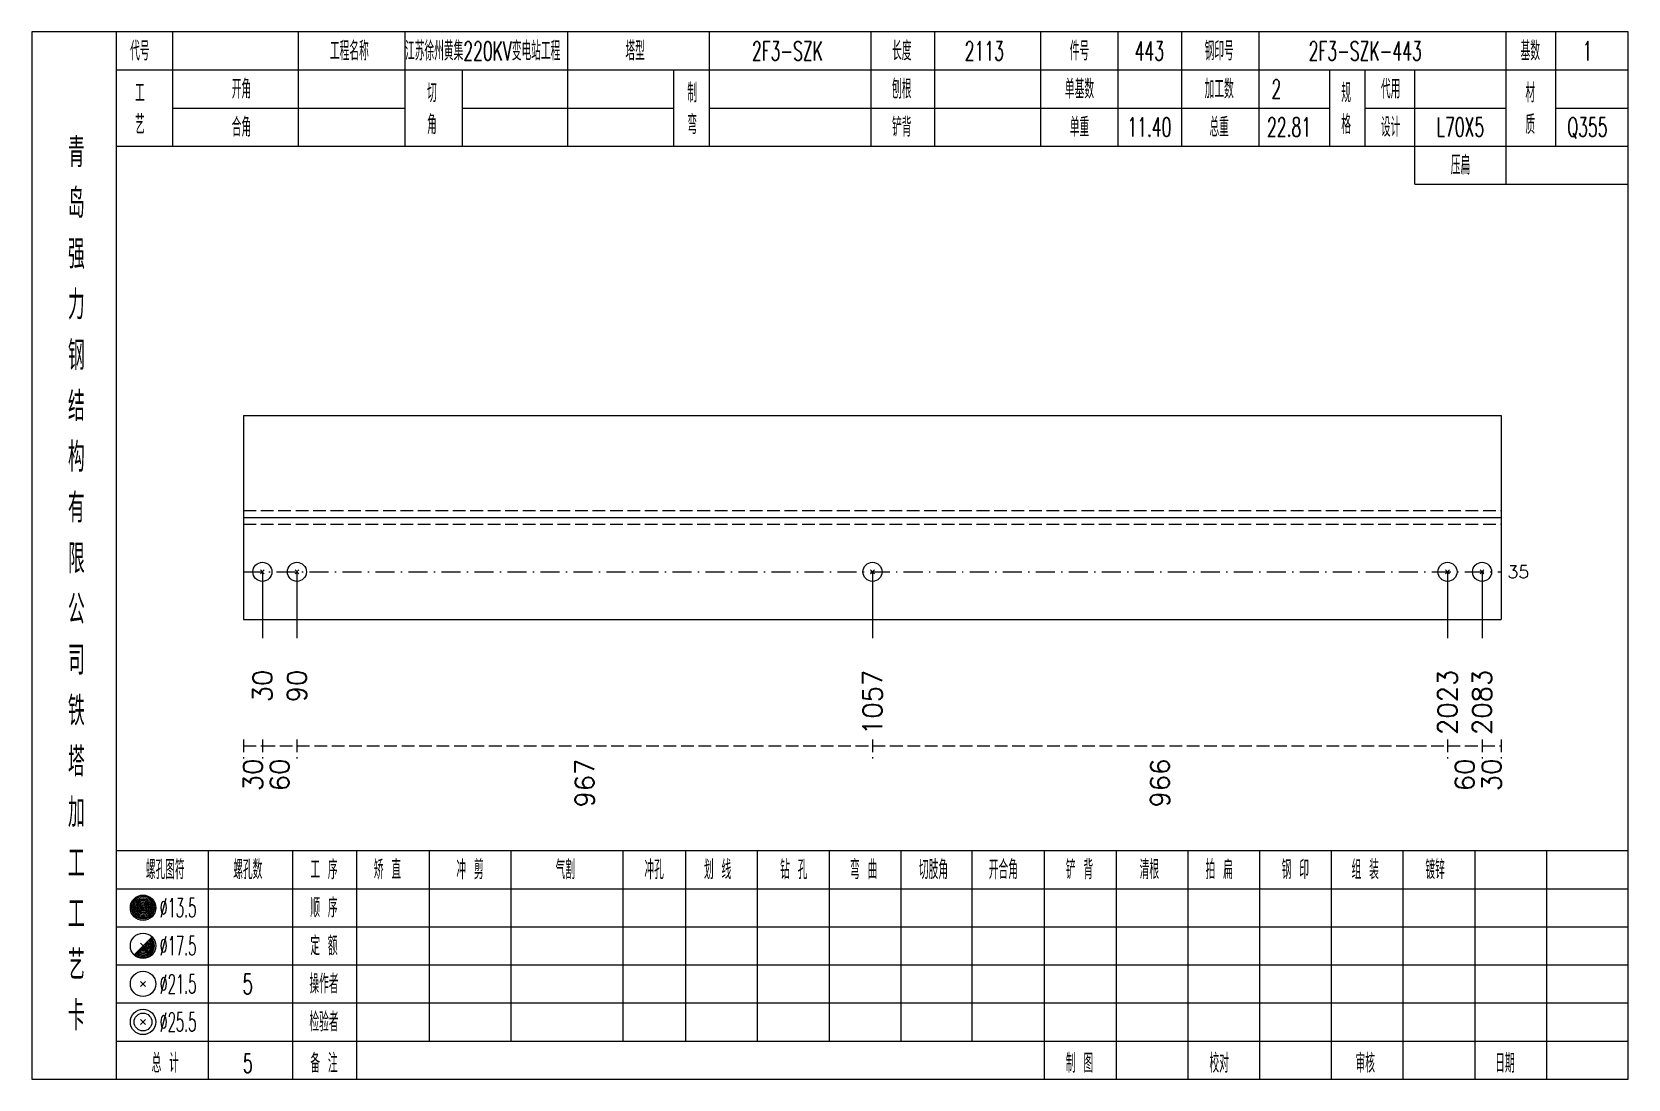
# Model space of a CAD drawing. Extents: x 0 to 4623, y -1159 to 4890.
# Drawn here: x 3736.8 to 3988.2, y 2700 to 2865 of the extents above; entities that cross this region are included whole.
import ezdxf
from ezdxf.enums import TextEntityAlignment as Align

# ---------------------------------------------------------------- set-up
doc = ezdxf.new("R2010")
doc.units = 0
doc.header["$MEASUREMENT"] = 0
doc.linetypes.add('一点画线', pattern=[5.2, 3, -1, 0.2, -1])
doc.linetypes.add('虚线', pattern=[2.75, 2, -0.75])
doc.layers.get('0').update_dxf_attribs({"linetype": 'CONTINUOUS', "lineweight": 25})
for name, color, linetype, lineweight in [('1', 7, 'CONTINUOUS', 25), ('4', 7, 'CONTINUOUS', 25), ('5', 7, 'CONTINUOUS', 25)]:
    doc.layers.add(name, color=color, linetype=linetype, lineweight=lineweight)
doc.styles.get("Standard").update_dxf_attribs({"font": 'simplex.shx', "width": 0.7, "height": 3, "bigfont": 'gbhzfs.shx'})

msp = doc.modelspace()

# ---------------------------------------------------------------- texts
at = {"color": 7, "linetype": 'Continuous', "lineweight": 13}
msp.add_text('35', height=2, dxfattribs=at).set_placement((3969.2, 2779.929), align=Align.MIDDLE_LEFT)
at = {"color": 8, "linetype": 'Continuous', "lineweight": 9}
for s, p in [('30', (3771.6, 2750.5)), ('60', (3775.819, 2750.5)), ('967', (3823.867, 2750.5)), ('966', (3914.48, 2750.5)), ('60', (3962.481, 2750.5)), ('30', (3966.7, 2750.5))]:
    msp.add_text(s, height=3, rotation=90, dxfattribs=at).set_placement(p, align=Align.MIDDLE_RIGHT)
at = {"layer": '1', "color": 7, "linetype": 'Continuous', "lineweight": 13}
for s, p in [('30', (3773.1, 2764.5)), ('90', (3778.538, 2764.5)), ('1057', (3869.197, 2764.5)), ('2023', (3959.762, 2764.5)), ('2083', (3965.2, 2764.5))]:
    msp.add_text(s, height=3, rotation=90, dxfattribs=at).set_placement(p, align=Align.MIDDLE_RIGHT)
at = {"layer": '4', "color": 1, "linetype": 'Continuous', "lineweight": 13}
for s, height, width, p in [('代号', 3, 0.6, (3753.8, 2862)), ('工程名称', 3, 0.6, (3786.8, 2862)), ('江苏徐州黄集220KV变电站工程', 3, 0.6, (3807.8, 2862)), ('塔型', 3, 0.6, (3831.8, 2862)), ('2F3-SZK', 3, 0.6, (3855.8, 2862)), ('长度', 3, 0.6, (3873.8, 2862)), ('2113', 3, 0.6, (3886.8, 2862)), ('件号', 3, 0.6, (3901.8, 2862)), ('443', 3, 0.6, (3912.8, 2862)), ('钢印号', 3, 0.6, (3923.8, 2862)), ('2F3-SZK-443', 3, 0.6, (3946.8, 2862)), ('基数', 3, 0.6, (3972.8, 2862)), ('1', 3, 0.6, (3981.8, 2862)), ('工', 3, 0.6, (3753.8, 2855.4)), ('开角', 3, 0.6, (3769.8, 2856)), ('切', 3, 0.6, (3799.8, 2855.4)), ('制', 3, 0.6, (3840.8, 2855.4)), ('刨根', 3, 0.6, (3873.8, 2856)), ('单基数', 3, 0.6, (3901.8, 2856)), ('加工数', 3, 0.6, (3923.8, 2856)), ('2', 3, 0.6, (3932.8, 2856)), ('规', 3, 0.6, (3943.8, 2855.4)), ('代用', 3, 0.6, (3950.8, 2856)), ('材', 3, 0.6, (3972.8, 2855.4)), ('艺', 3, 0.6, (3753.8, 2850.4)), ('合角', 3, 0.6, (3769.8, 2850)), ('角', 3, 0.6, (3799.8, 2850.4)), ('弯', 3, 0.6, (3840.8, 2850.4)), ('铲背', 3, 0.6, (3873.8, 2850)), ('单重', 3, 0.6, (3901.8, 2850)), ('11.40', 3, 0.6, (3912.8, 2850)), ('总重', 3, 0.6, (3923.8, 2850)), ('22.81', 3, 0.6, (3934.8, 2850)), ('格', 3, 0.6, (3943.8, 2850.4)), ('设计', 3, 0.6, (3950.8, 2850)), ('L70X5', 3, 0.6, (3961.8, 2850)), ('质', 3, 0.6, (3972.8, 2850.4)), ('Q355', 3, 0.6, (3981.8, 2850)), ('青', 4.6, 0.8, (3743.8, 2846)), ('压扁', 3, 0.6, (3961.8, 2844)), ('岛', 4.6, 0.8, (3743.8, 2838)), ('强', 4.6, 0.8, (3743.8, 2830)), ('力', 4.6, 0.8, (3743.8, 2822)), ('钢', 4.6, 0.8, (3743.8, 2814)), ('结', 4.6, 0.8, (3743.8, 2806)), ('构', 4.6, 0.8, (3743.8, 2798)), ('有', 4.6, 0.8, (3743.8, 2790)), ('限', 4.6, 0.8, (3743.8, 2782)), ('公', 4.6, 0.8, (3743.8, 2774)), ('司', 4.6, 0.8, (3743.8, 2766)), ('铁', 4.6, 0.8, (3743.8, 2758)), ('塔', 4.6, 0.8, (3743.8, 2750)), ('加', 4.6, 0.8, (3743.8, 2742)), ('工', 4.6, 0.8, (3743.8, 2734)), ('螺孔图符', 3, 0.6, (3757.8, 2733)), ('螺孔数', 3, 0.6, (3770.8, 2733)), ('工 序', 3, 0.6, (3782.8, 2733)), ('矫 直', 3, 0.6, (3792.8, 2733)), ('冲 剪', 3, 0.6, (3805.8, 2733)), ('气割', 3, 0.6, (3820.8, 2733)), ('冲孔', 3, 0.6, (3834.8, 2733)), ('划 线', 3, 0.6, (3844.8, 2733)), ('钻 孔', 3, 0.6, (3856.8, 2733)), ('弯 曲', 3, 0.6, (3867.8, 2733)), ('切肢角', 3, 0.6, (3878.8, 2733)), ('开合角', 3, 0.6, (3889.8, 2733)), ('铲 背', 3, 0.6, (3901.8, 2733)), ('清根', 3, 0.6, (3912.8, 2733)), ('拍 扁', 3, 0.6, (3923.8, 2733)), ('钢 印', 3, 0.6, (3935.8, 2733)), ('组 装', 3, 0.6, (3946.8, 2733)), ('镀锌', 3, 0.6, (3957.8, 2733)), ('工', 4.6, 0.8, (3743.8, 2726)), ('%%C13.5', 3, 0.5, (3759.8, 2727)), ('顺 序', 3, 0.6, (3782.8, 2727)), ('定 额', 3, 0.6, (3782.8, 2721)), ('艺', 4.6, 0.8, (3743.8, 2718)), ('%%C17.5', 3, 0.5, (3759.8, 2721)), ('%%C21.5', 3, 0.5, (3759.8, 2715)), ('5', 3.2, 0.6, (3770.8, 2715)), ('操作者', 3, 0.6, (3782.8, 2715)), ('卡', 4.6, 0.8, (3743.8, 2710)), ('%%C25.5', 3, 0.5, (3759.8, 2709)), ('检验者', 3, 0.6, (3782.8, 2709)), ('总 计', 3, 0.6, (3757.8, 2702.5)), ('5', 3, 0.6, (3770.8, 2702.5)), ('备 注', 3, 0.6, (3782.8, 2702.5)), ('制 图', 3, 0.6, (3901.8, 2702.5)), ('校对', 3, 0.6, (3923.8, 2702.5)), ('审核', 3, 0.6, (3946.8, 2702.5)), ('日期', 3, 0.6, (3968.8, 2702.5))]:
    msp.add_text(s, height=height, dxfattribs=dict(at, width=width)).set_placement(p, align=Align.MIDDLE_CENTER)

# ---------------------------------------------------------------- blocks, each defined once
blk = doc.blocks.new('孔21.5')
at = {"layer": '5', "color": 7, "linetype": 'Continuous', "lineweight": 13}
for p, q in [((-0.2, -0.2), (0.2, 0.2)), ((-0.2, 0.2), (0.2, -0.2))]:
    blk.add_line(p, q, dxfattribs=at)
blk.add_circle((0, 0), 1, dxfattribs=at)

# ---------------------------------------------------------------- linework, layer by layer
at = {"color": 7, "linetype": 'Continuous', "lineweight": 18}
for p, q in [((3770.1, 2804.571), (3770.1, 2772.429)), ((3770.1, 2804.571), (3968.2, 2804.571)), ((3968.2, 2804.571), (3968.2, 2772.429)), ((3770.1, 2788.5), (3968.2, 2788.5))]:
    msp.add_line(p, q, dxfattribs=at)
at = {"color": 1, "linetype": '虚线', "lineweight": 18}
for p, q in [((3770.1, 2789.571), (3968.2, 2789.571)), ((3770.1, 2787.429), (3968.2, 2787.429))]:
    msp.add_line(p, q, dxfattribs=at)
at = {"color": 3, "linetype": '一点画线', "lineweight": 13}
msp.add_line((3770.1, 2779.929), (3968.2, 2779.929), dxfattribs=at)
at = {"color": 7, "linetype": 'Continuous', "lineweight": 13}
for p, q in [((3773.1, 2779.929), (3773.1, 2769.5)), ((3778.538, 2779.929), (3778.538, 2769.5)), ((3869.197, 2779.929), (3869.197, 2769.5)), ((3959.762, 2779.929), (3959.762, 2769.5)), ((3965.2, 2779.929), (3965.2, 2769.5))]:
    msp.add_line(p, q, dxfattribs=at)
at = {"color": 8, "linetype": '虚线', "lineweight": 9}
for p, q in [((3770.1, 2753.5), (3770.1, 2750.5)), ((3773.1, 2753.5), (3773.1, 2750.5)), ((3773.1, 2753.5), (3773.1, 2750.5)), ((3778.538, 2753.5), (3778.538, 2750.5)), ((3778.538, 2753.5), (3778.538, 2750.5)), ((3869.197, 2753.5), (3869.197, 2750.5)), ((3869.197, 2753.5), (3869.197, 2750.5)), ((3959.762, 2753.5), (3959.762, 2750.5)), ((3959.762, 2753.5), (3959.762, 2750.5)), ((3965.2, 2753.5), (3965.2, 2750.5)), ((3965.2, 2753.5), (3965.2, 2750.5)), ((3968.2, 2753.5), (3968.2, 2750.5)), ((3770.1, 2752.5), (3773.1, 2752.5)), ((3773.1, 2752.5), (3778.538, 2752.5)), ((3778.538, 2752.5), (3869.197, 2752.5)), ((3869.197, 2752.5), (3959.762, 2752.5)), ((3959.762, 2752.5), (3965.2, 2752.5)), ((3965.2, 2752.5), (3968.2, 2752.5))]:
    msp.add_line(p, q, dxfattribs=at)
at = {"layer": '1', "color": 7, "linetype": 'Continuous', "lineweight": 18}
msp.add_line((3770.1, 2772.429), (3968.2, 2772.429), dxfattribs=at)
at = {"layer": '4', "color": 1, "linetype": 'Continuous', "lineweight": 18}
for p, q in [((3750.1, 2700), (3750.1, 2865)), ((3759, 2847), (3759, 2865)), ((3778.8, 2847), (3778.8, 2865)), ((3795.6, 2847), (3795.6, 2865)), ((3821.2, 2847), (3821.2, 2865)), ((3843.5, 2847), (3843.5, 2865)), ((3869, 2847), (3869, 2865)), ((3879, 2847), (3879, 2865)), ((3895.7, 2847), (3895.7, 2865)), ((3907.9, 2847), (3907.9, 2865)), ((3917.9, 2847), (3917.9, 2865)), ((3930.1, 2847), (3930.1, 2865)), ((3969, 2841), (3969, 2865)), ((3976.8, 2847), (3976.8, 2865)), ((3750.1, 2859), (3988.2, 2859)), ((3804.6, 2847), (3804.6, 2859)), ((3837.9, 2847), (3837.9, 2859)), ((3941.2, 2847), (3941.2, 2859)), ((3946.8, 2847), (3946.8, 2859)), ((3954.6, 2841), (3954.6, 2859)), ((3759, 2853), (3795.6, 2853)), ((3804.6, 2853), (3837.9, 2853)), ((3843.5, 2853), (3941.2, 2853)), ((3946.8, 2853), (3969, 2853)), ((3976.8, 2853), (3988.2, 2853)), ((3750.1, 2847), (3988.2, 2847)), ((3954.6, 2841), (3988.2, 2841)), ((3750.1, 2736), (3988.2, 2736)), ((3764.6, 2700), (3764.6, 2736)), ((3777.9, 2700), (3777.9, 2736)), ((3788, 2700), (3788, 2736)), ((3799.4, 2706), (3799.4, 2736)), ((3812.3, 2706), (3812.3, 2736)), ((3829.9, 2706), (3829.9, 2736)), ((3839.8, 2706), (3839.8, 2736)), ((3851.1, 2706), (3851.1, 2736)), ((3862.4, 2706), (3862.4, 2736)), ((3873.7, 2706), (3873.7, 2736)), ((3884.9, 2706), (3884.9, 2736)), ((3896.3, 2706), (3896.3, 2736)), ((3907.6, 2706), (3907.6, 2736)), ((3918.9, 2706), (3918.9, 2736)), ((3930.2, 2706), (3930.2, 2736)), ((3941.5, 2706), (3941.5, 2736)), ((3952.8, 2706), (3952.8, 2736)), ((3964.1, 2706), (3964.1, 2736)), ((3975.4, 2706), (3975.4, 2736)), ((3750.1, 2730), (3988.2, 2730)), ((3750.1, 2724), (3988.2, 2724)), ((3750.1, 2718), (3988.2, 2718)), ((3750.1, 2712), (3988.2, 2712)), ((3750.1, 2706), (3988.2, 2706)), ((3896.3, 2700), (3896.3, 2706)), ((3907.6, 2700), (3907.6, 2706)), ((3918.9, 2700), (3918.9, 2706)), ((3930.2, 2700), (3930.2, 2706)), ((3941.5, 2700), (3941.5, 2706)), ((3952.8, 2700), (3952.8, 2706)), ((3964.1, 2700), (3964.1, 2706)), ((3975.4, 2700), (3975.4, 2706))]:
    msp.add_line(p, q, dxfattribs=at)
at = {"layer": '4', "color": 7, "linetype": 'Continuous', "lineweight": 13}
for p, q in [((3754.1, 2726.8), (3754.5, 2727.2)), ((3754.5, 2726.8), (3754.1, 2727.2)), ((3752.886, 2719.586), (3755.714, 2722.414)), ((3753.9, 2721.4), (3754.7, 2720.6)), ((3753.9, 2714.6), (3754.7, 2715.4)), ((3753.9, 2715.4), (3754.7, 2714.6)), ((3753.9, 2708.6), (3754.7, 2709.4)), ((3753.9, 2709.4), (3754.7, 2708.6))]:
    msp.add_line(p, q, dxfattribs=at)
at = {"layer": '4', "color": 1, "linetype": 'Continuous', "lineweight": 18}
msp.add_lwpolyline([(3736.8, 2865), (3736.8, 2700), (3988.2, 2700), (3988.2, 2865)], close=True, dxfattribs=at)
at = {"layer": '4', "color": 7, "linetype": 'Continuous', "lineweight": 13}
for centre, radius in [((3754.3, 2727), 2), ((3754.3, 2727), 1.8), ((3754.3, 2727), 1.6), ((3754.3, 2727), 1.4), ((3754.3, 2727), 1.2), ((3754.3, 2727), 1), ((3754.3, 2727), 0.8), ((3754.3, 2727), 0.6), ((3754.3, 2727), 0.4), ((3754.3, 2727), 0.2), ((3754.3, 2721), 2), ((3754.3, 2715), 2), ((3754.3, 2709), 2), ((3754.3, 2709), 1.4)]:
    msp.add_circle(centre, radius, dxfattribs=at)
for radius in [1.8, 1.6, 1.4, 1.2, 1, 0.8, 0.6, 0.4, 0.2]:
    msp.add_arc((3754.3, 2721), radius, 225, 45, dxfattribs=at)

# ---------------------------------------------------------------- block references
at = {"layer": '1', "color": 7, "linetype": 'Continuous', "lineweight": 13, "xscale": 1.5, "yscale": 1.5, "zscale": 1.5}
for p in [(3773.1, 2779.929), (3778.538, 2779.929), (3869.197, 2779.929), (3959.762, 2779.929), (3965.2, 2779.929)]:
    msp.add_blockref('孔21.5', p, dxfattribs=at)

msp.set_redraw_order([(e.dxf.handle, doc.entitydb.next_handle()) for e in msp.query("TEXT MTEXT ATTDEF DIMENSION ARC_DIMENSION")])  # texts and dimensions are drawn at this point

doc.saveas('drawing.dxf')
